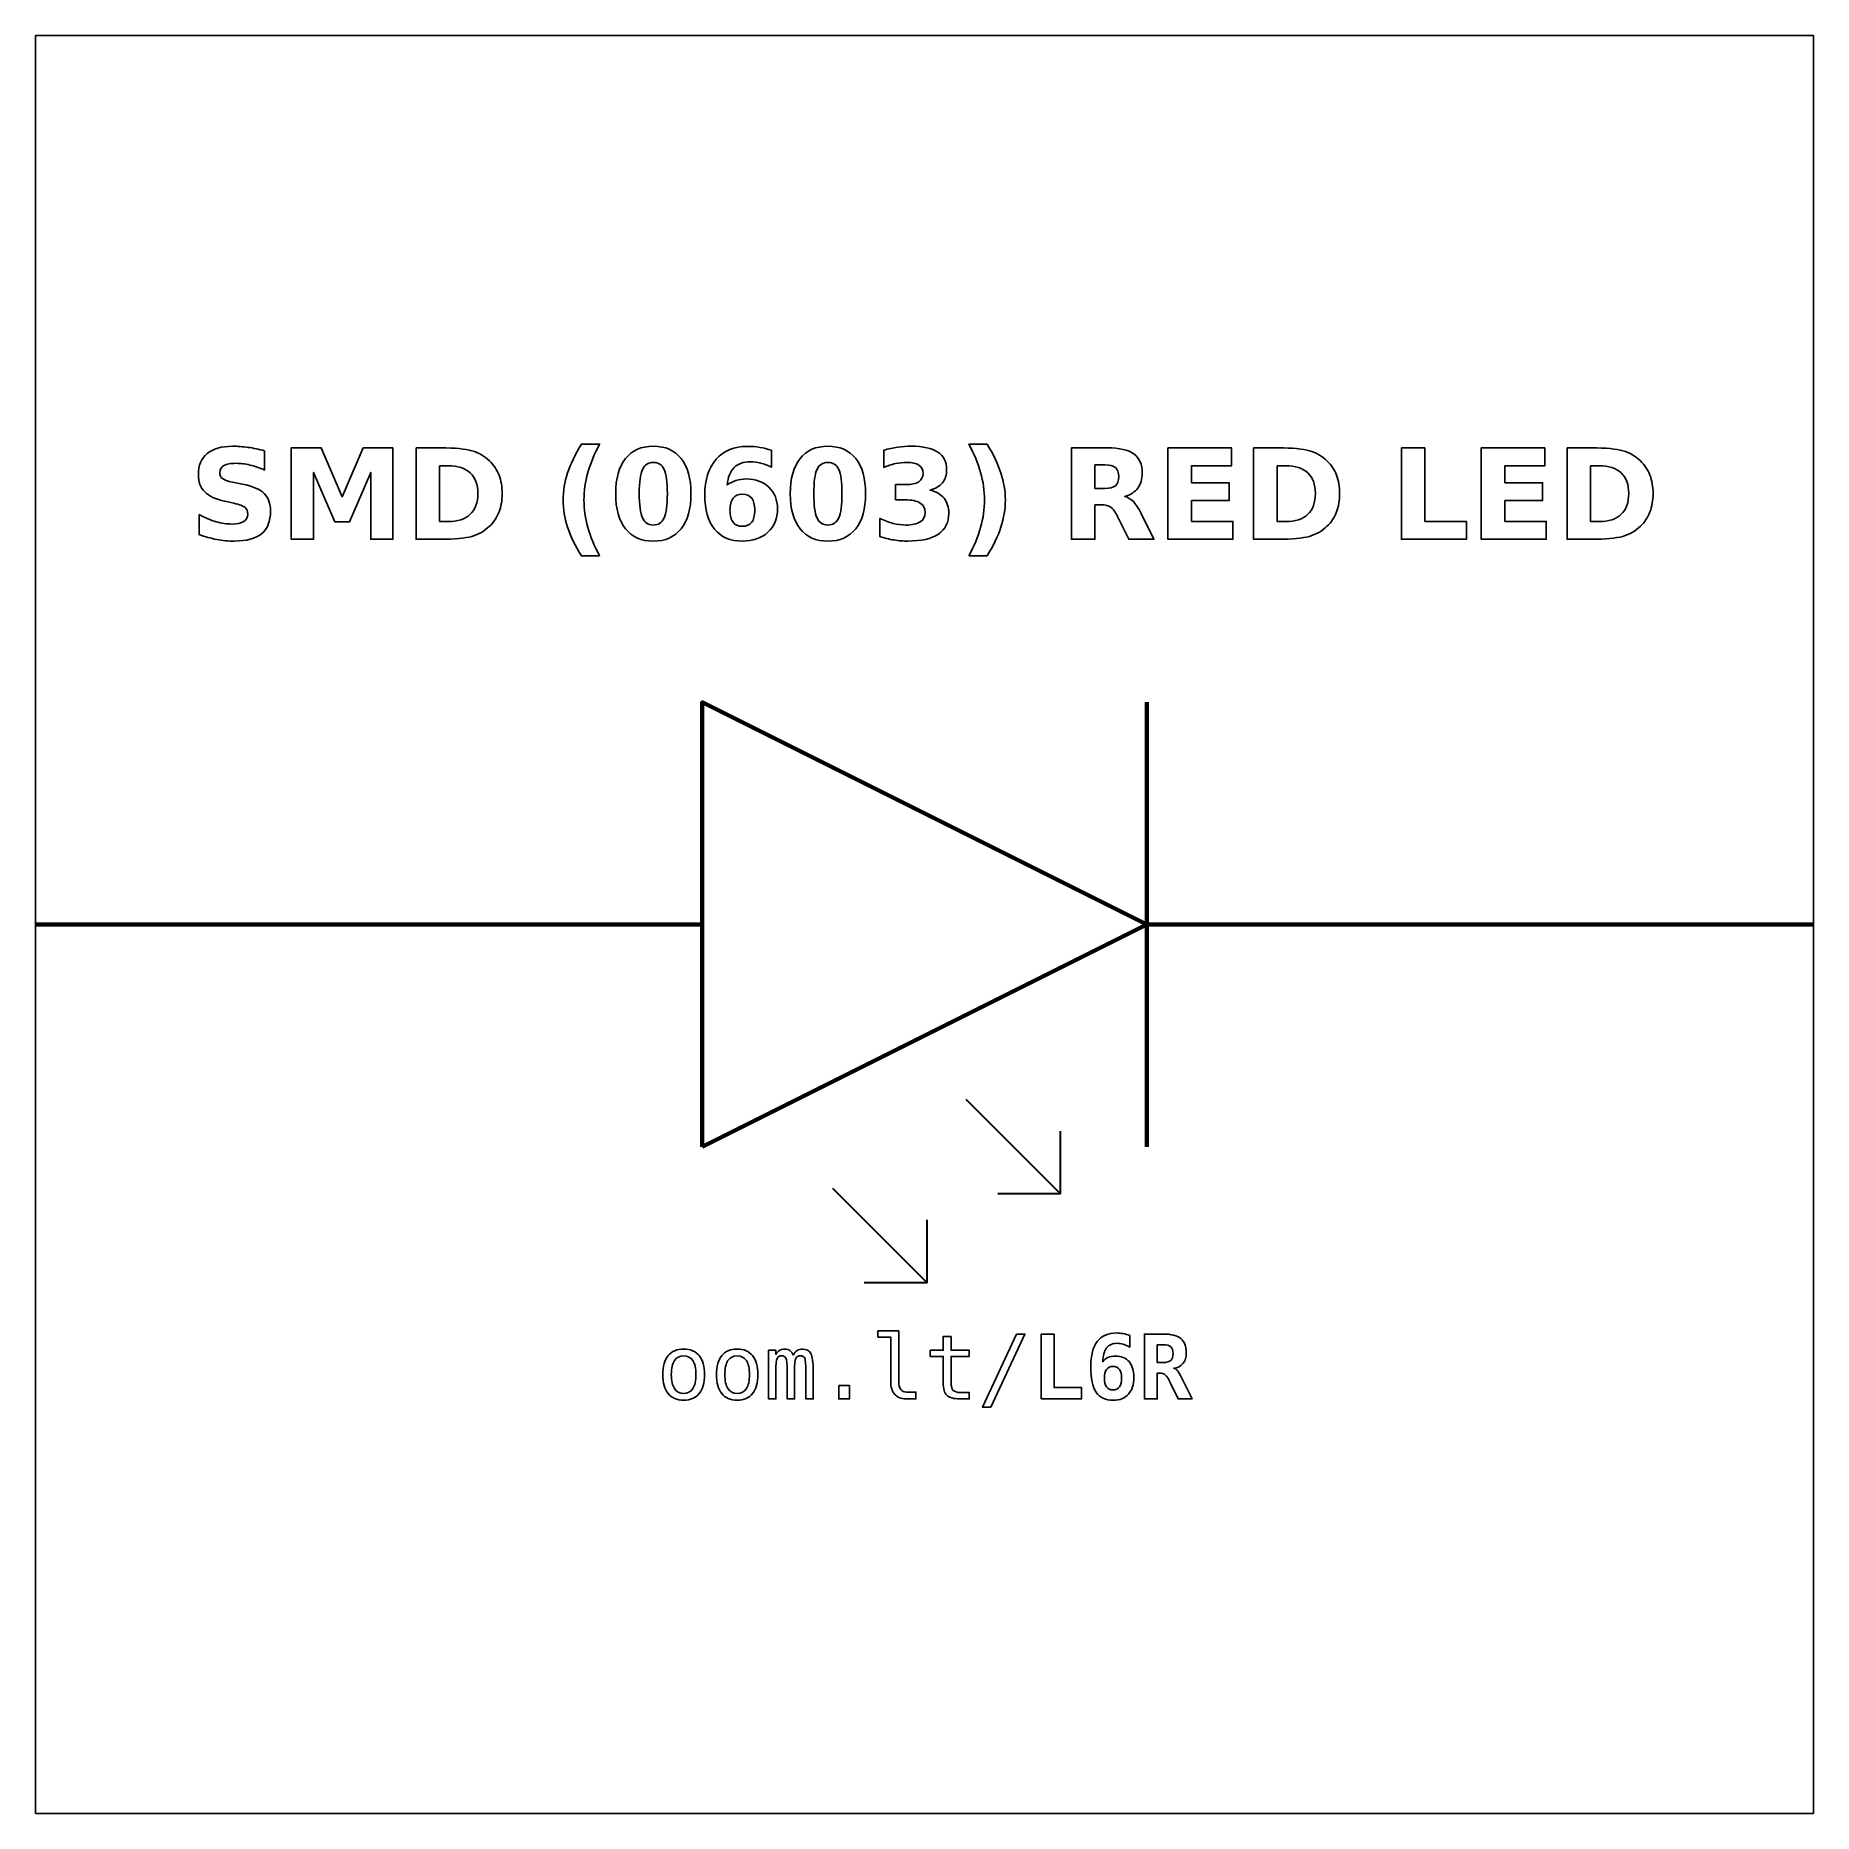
# Model space of a CAD drawing. Header units: centimetres. Extents: x -11.5 to -9.5, y -15.85 to -13.85.
import ezdxf

# ---------------------------------------------------------------- set-up
doc = ezdxf.new("R2010")
doc.units = ezdxf.units.CM
doc.header["$MEASUREMENT"] = 0
doc.layers.add('Layer 1', color=7, linetype='Continuous')

msp = doc.modelspace()

# ---------------------------------------------------------------- linework, layer by layer
at = {"layer": 'Layer 1', "color": 7}
msp.add_open_spline([(-11.5, -13.85), (-11.5, -13.85), (-9.5, -13.85), (-9.5, -13.85), (-9.5, -13.85), (-9.5, -13.85), (-9.5, -15.85), (-9.5, -15.85), (-9.5, -15.85), (-9.5, -15.85), (-11.5, -15.85), (-11.5, -15.85), (-11.5, -15.85), (-11.5, -15.85), (-11.5, -13.85), (-11.5, -13.85)], degree=3, knots=[0, 0, 0, 0, 0.25, 0.25, 0.25, 0.25, 0.5, 0.5, 0.5, 0.5, 0.75, 0.75, 0.75, 0.75, 1, 1, 1, 1], dxfattribs=at)
at = {"layer": 'Layer 1', "color": 250}
for points, knots in [([(-11.2424, -14.31709), (-11.2424, -14.31709), (-11.2424, -14.33884), (-11.2424, -14.33884), (-11.2424, -14.33884), (-11.24805, -14.33632), (-11.25357, -14.33442), (-11.25893, -14.33313), (-11.25893, -14.33313), (-11.26432, -14.33183), (-11.2694, -14.3312), (-11.27417, -14.3312), (-11.27417, -14.3312), (-11.2805, -14.3312), (-11.2852, -14.33207), (-11.28824, -14.33381), (-11.28824, -14.33381), (-11.29127, -14.33557), (-11.29278, -14.33828), (-11.29278, -14.34195), (-11.29278, -14.34195), (-11.29278, -14.3447), (-11.29177, -14.34686), (-11.28972, -14.34839), (-11.28972, -14.34839), (-11.28767, -14.34992), (-11.28396, -14.35126), (-11.27857, -14.35236), (-11.27857, -14.35236), (-11.27857, -14.35236), (-11.26728, -14.35462), (-11.26728, -14.35462), (-11.26728, -14.35462), (-11.25583, -14.35693), (-11.24772, -14.36041), (-11.2429, -14.36511), (-11.2429, -14.36511), (-11.23807, -14.36979), (-11.23565, -14.37645), (-11.23565, -14.38508), (-11.23565, -14.38508), (-11.23565, -14.39644), (-11.23901, -14.40488), (-11.24574, -14.41041), (-11.24574, -14.41041), (-11.25247, -14.41593), (-11.26274, -14.41871), (-11.27657, -14.41871), (-11.27657, -14.41871), (-11.28311, -14.41871), (-11.28965, -14.4181), (-11.29621, -14.41685), (-11.29621, -14.41685), (-11.30277, -14.4156), (-11.30936, -14.41377), (-11.31592, -14.41135), (-11.31592, -14.41135), (-11.31592, -14.41135), (-11.31592, -14.38896), (-11.31592, -14.38896), (-11.31592, -14.38896), (-11.30936, -14.39244), (-11.30301, -14.39507), (-11.29687, -14.39684), (-11.29687, -14.39684), (-11.29073, -14.3986), (-11.28483, -14.39949), (-11.27914, -14.39949), (-11.27914, -14.39949), (-11.27335, -14.39949), (-11.26891, -14.39853), (-11.26583, -14.3966), (-11.26583, -14.3966), (-11.26274, -14.39467), (-11.26122, -14.39192), (-11.26122, -14.38832), (-11.26122, -14.38832), (-11.26122, -14.38512), (-11.26225, -14.38263), (-11.26434, -14.38089), (-11.26434, -14.38089), (-11.26644, -14.37915), (-11.2706, -14.37758), (-11.27686, -14.37621), (-11.27686, -14.37621), (-11.27686, -14.37621), (-11.28713, -14.37393), (-11.28713, -14.37393), (-11.28713, -14.37393), (-11.29741, -14.37172), (-11.30494, -14.36822), (-11.30969, -14.36339), (-11.30969, -14.36339), (-11.31444, -14.35857), (-11.31681, -14.35206), (-11.31681, -14.3439), (-11.31681, -14.3439), (-11.31681, -14.33364), (-11.3135, -14.32576), (-11.30689, -14.32026), (-11.30689, -14.32026), (-11.30028, -14.31473), (-11.29078, -14.31198), (-11.27836, -14.31198), (-11.27836, -14.31198), (-11.27272, -14.31198), (-11.26691, -14.31241), (-11.26093, -14.31325), (-11.26093, -14.31325), (-11.25496, -14.3141), (-11.24878, -14.31537), (-11.2424, -14.31709)], [0, 0, 0, 0, 0.0357143, 0.0357143, 0.0357143, 0.0357143, 0.0714286, 0.0714286, 0.0714286, 0.0714286, 0.1071429, 0.1071429, 0.1071429, 0.1071429, 0.1428571, 0.1428571, 0.1428571, 0.1428571, 0.1785714, 0.1785714, 0.1785714, 0.1785714, 0.2142857, 0.2142857, 0.2142857, 0.2142857, 0.25, 0.25, 0.25, 0.25, 0.2857143, 0.2857143, 0.2857143, 0.2857143, 0.3214286, 0.3214286, 0.3214286, 0.3214286, 0.3571429, 0.3571429, 0.3571429, 0.3571429, 0.3928571, 0.3928571, 0.3928571, 0.3928571, 0.4285714, 0.4285714, 0.4285714, 0.4285714, 0.4642857, 0.4642857, 0.4642857, 0.4642857, 0.5, 0.5, 0.5, 0.5, 0.5357143, 0.5357143, 0.5357143, 0.5357143, 0.5714286, 0.5714286, 0.5714286, 0.5714286, 0.6071429, 0.6071429, 0.6071429, 0.6071429, 0.6428571, 0.6428571, 0.6428571, 0.6428571, 0.6785714, 0.6785714, 0.6785714, 0.6785714, 0.7142857, 0.7142857, 0.7142857, 0.7142857, 0.75, 0.75, 0.75, 0.75, 0.7857143, 0.7857143, 0.7857143, 0.7857143, 0.8214286, 0.8214286, 0.8214286, 0.8214286, 0.8571429, 0.8571429, 0.8571429, 0.8571429, 0.8928571, 0.8928571, 0.8928571, 0.8928571, 0.9285714, 0.9285714, 0.9285714, 0.9285714, 0.9642857, 0.9642857, 0.9642857, 0.9642857, 1, 1, 1, 1]), ([(-11.21237, -14.31384), (-11.21237, -14.31384), (-11.17862, -14.31384), (-11.17862, -14.31384), (-11.17862, -14.31384), (-11.17862, -14.31384), (-11.15517, -14.3689), (-11.15517, -14.3689), (-11.15517, -14.3689), (-11.15517, -14.3689), (-11.13161, -14.31384), (-11.13161, -14.31384), (-11.13161, -14.31384), (-11.13161, -14.31384), (-11.09793, -14.31384), (-11.09793, -14.31384), (-11.09793, -14.31384), (-11.09793, -14.31384), (-11.09793, -14.41671), (-11.09793, -14.41671), (-11.09793, -14.41671), (-11.09793, -14.41671), (-11.123, -14.41671), (-11.123, -14.41671), (-11.123, -14.41671), (-11.123, -14.41671), (-11.123, -14.34147), (-11.123, -14.34147), (-11.123, -14.34147), (-11.123, -14.34147), (-11.14671, -14.39693), (-11.14671, -14.39693), (-11.14671, -14.39693), (-11.14671, -14.39693), (-11.16352, -14.39693), (-11.16352, -14.39693), (-11.16352, -14.39693), (-11.16352, -14.39693), (-11.18723, -14.34147), (-11.18723, -14.34147), (-11.18723, -14.34147), (-11.18723, -14.34147), (-11.18723, -14.41671), (-11.18723, -14.41671), (-11.18723, -14.41671), (-11.18723, -14.41671), (-11.21237, -14.41671), (-11.21237, -14.41671), (-11.21237, -14.41671), (-11.21237, -14.41671), (-11.21237, -14.31384), (-11.21237, -14.31384)], [0, 0, 0, 0, 0.0769231, 0.0769231, 0.0769231, 0.0769231, 0.1538462, 0.1538462, 0.1538462, 0.1538462, 0.2307692, 0.2307692, 0.2307692, 0.2307692, 0.3076923, 0.3076923, 0.3076923, 0.3076923, 0.3846154, 0.3846154, 0.3846154, 0.3846154, 0.4615385, 0.4615385, 0.4615385, 0.4615385, 0.5384615, 0.5384615, 0.5384615, 0.5384615, 0.6153846, 0.6153846, 0.6153846, 0.6153846, 0.6923077, 0.6923077, 0.6923077, 0.6923077, 0.7692308, 0.7692308, 0.7692308, 0.7692308, 0.8461538, 0.8461538, 0.8461538, 0.8461538, 0.9230769, 0.9230769, 0.9230769, 0.9230769, 1, 1, 1, 1]), ([(-11.07194, -14.31384), (-11.07194, -14.31384), (-11.04395, -14.31384), (-11.04395, -14.31384), (-11.04395, -14.31384), (-11.02834, -14.31384), (-11.01672, -14.31495), (-11.00908, -14.31718), (-11.00908, -14.31718), (-11.00143, -14.31941), (-10.99487, -14.32318), (-10.98939, -14.32852), (-10.98939, -14.32852), (-10.98457, -14.33315), (-10.981, -14.33851), (-10.97864, -14.34458), (-10.97864, -14.34458), (-10.97632, -14.35062), (-10.97514, -14.35749), (-10.97514, -14.36518), (-10.97514, -14.36518), (-10.97514, -14.37294), (-10.97632, -14.37986), (-10.97864, -14.38595), (-10.97864, -14.38595), (-10.981, -14.39204), (-10.98457, -14.3974), (-10.98939, -14.40203), (-10.98939, -14.40203), (-10.99492, -14.40737), (-11.00153, -14.41114), (-11.00924, -14.41337), (-11.00924, -14.41337), (-11.01696, -14.4156), (-11.02853, -14.41671), (-11.04395, -14.41671), (-11.04395, -14.41671), (-11.04395, -14.41671), (-11.07194, -14.41671), (-11.07194, -14.41671), (-11.07194, -14.41671), (-11.07194, -14.41671), (-11.07194, -14.31384), (-11.07194, -14.31384)], [0, 0, 0, 0, 0.0909091, 0.0909091, 0.0909091, 0.0909091, 0.1818182, 0.1818182, 0.1818182, 0.1818182, 0.2727273, 0.2727273, 0.2727273, 0.2727273, 0.3636364, 0.3636364, 0.3636364, 0.3636364, 0.4545455, 0.4545455, 0.4545455, 0.4545455, 0.5454545, 0.5454545, 0.5454545, 0.5454545, 0.6363636, 0.6363636, 0.6363636, 0.6363636, 0.7272727, 0.7272727, 0.7272727, 0.7272727, 0.8181818, 0.8181818, 0.8181818, 0.8181818, 0.9090909, 0.9090909, 0.9090909, 0.9090909, 1, 1, 1, 1]), ([(-10.86545, -14.43531), (-10.86545, -14.43531), (-10.88591, -14.43531), (-10.88591, -14.43531), (-10.88591, -14.43531), (-10.89294, -14.42398), (-10.89814, -14.41318), (-10.90148, -14.40295), (-10.90148, -14.40295), (-10.90484, -14.39274), (-10.90651, -14.38261), (-10.90651, -14.37254), (-10.90651, -14.37254), (-10.90651, -14.36248), (-10.90482, -14.35229), (-10.90146, -14.34199), (-10.90146, -14.34199), (-10.89807, -14.33167), (-10.8929, -14.3209), (-10.88591, -14.30963), (-10.88591, -14.30963), (-10.88591, -14.30963), (-10.86545, -14.30963), (-10.86545, -14.30963), (-10.86545, -14.30963), (-10.87133, -14.32052), (-10.87573, -14.33117), (-10.87867, -14.34157), (-10.87867, -14.34157), (-10.88161, -14.35196), (-10.88309, -14.36224), (-10.88309, -14.3724), (-10.88309, -14.3724), (-10.88309, -14.38256), (-10.88163, -14.39284), (-10.87872, -14.40328), (-10.87872, -14.40328), (-10.8758, -14.4137), (-10.87138, -14.42438), (-10.86545, -14.43531)], [0, 0, 0, 0, 0.1, 0.1, 0.1, 0.1, 0.2, 0.2, 0.2, 0.2, 0.3, 0.3, 0.3, 0.3, 0.4, 0.4, 0.4, 0.4, 0.5, 0.5, 0.5, 0.5, 0.6, 0.6, 0.6, 0.6, 0.7, 0.7, 0.7, 0.7, 0.8, 0.8, 0.8, 0.8, 0.9, 0.9, 0.9, 0.9, 1, 1, 1, 1]), ([(-10.76272, -14.36537), (-10.76272, -14.38242), (-10.76639, -14.39557), (-10.77375, -14.40483), (-10.77375, -14.40483), (-10.78109, -14.41408), (-10.79153, -14.41871), (-10.80503, -14.41871), (-10.80503, -14.41871), (-10.81858, -14.41871), (-10.82904, -14.41408), (-10.83638, -14.40483), (-10.83638, -14.40483), (-10.84374, -14.39557), (-10.84741, -14.38242), (-10.84741, -14.36537), (-10.84741, -14.36537), (-10.84741, -14.3483), (-10.84374, -14.33512), (-10.83638, -14.32586), (-10.83638, -14.32586), (-10.82904, -14.31662), (-10.81858, -14.31198), (-10.80503, -14.31198), (-10.80503, -14.31198), (-10.79153, -14.31198), (-10.78109, -14.31662), (-10.77375, -14.32586), (-10.77375, -14.32586), (-10.76639, -14.33512), (-10.76272, -14.3483), (-10.76272, -14.36537)], [0, 0, 0, 0, 0.125, 0.125, 0.125, 0.125, 0.25, 0.25, 0.25, 0.25, 0.375, 0.375, 0.375, 0.375, 0.5, 0.5, 0.5, 0.5, 0.625, 0.625, 0.625, 0.625, 0.75, 0.75, 0.75, 0.75, 0.875, 0.875, 0.875, 0.875, 1, 1, 1, 1]), ([(-10.67213, -14.31652), (-10.67213, -14.31652), (-10.67213, -14.33555), (-10.67213, -14.33555), (-10.67213, -14.33555), (-10.6765, -14.33348), (-10.68059, -14.33195), (-10.68445, -14.33096), (-10.68445, -14.33096), (-10.68831, -14.32997), (-10.69209, -14.32948), (-10.69576, -14.32948), (-10.69576, -14.32948), (-10.70367, -14.32948), (-10.7098, -14.33167), (-10.71422, -14.33607), (-10.71422, -14.33607), (-10.71862, -14.34044), (-10.72121, -14.34695), (-10.72194, -14.35559), (-10.72194, -14.35559), (-10.71891, -14.35335), (-10.71561, -14.35166), (-10.71208, -14.35053), (-10.71208, -14.35053), (-10.70856, -14.3494), (-10.7047, -14.34884), (-10.70051, -14.34884), (-10.70051, -14.34884), (-10.69, -14.34884), (-10.68151, -14.35192), (-10.67507, -14.35808), (-10.67507, -14.35808), (-10.6686, -14.36422), (-10.66538, -14.37228), (-10.66538, -14.38226), (-10.66538, -14.38226), (-10.66538, -14.39329), (-10.66898, -14.40211), (-10.6762, -14.40876), (-10.6762, -14.40876), (-10.68339, -14.41539), (-10.69308, -14.41871), (-10.70519, -14.41871), (-10.70519, -14.41871), (-10.71855, -14.41871), (-10.7289, -14.41419), (-10.73624, -14.40516), (-10.73624, -14.40516), (-10.74355, -14.39615), (-10.74722, -14.38334), (-10.74722, -14.36676), (-10.74722, -14.36676), (-10.74722, -14.34978), (-10.74294, -14.33642), (-10.73438, -14.32671), (-10.73438, -14.32671), (-10.7258, -14.31699), (-10.71406, -14.31212), (-10.69913, -14.31212), (-10.69913, -14.31212), (-10.6944, -14.31212), (-10.68981, -14.3125), (-10.68534, -14.31323), (-10.68534, -14.31323), (-10.6809, -14.31396), (-10.6765, -14.31506), (-10.67213, -14.31652)], [0, 0, 0, 0, 0.0588235, 0.0588235, 0.0588235, 0.0588235, 0.1176471, 0.1176471, 0.1176471, 0.1176471, 0.1764706, 0.1764706, 0.1764706, 0.1764706, 0.2352941, 0.2352941, 0.2352941, 0.2352941, 0.2941176, 0.2941176, 0.2941176, 0.2941176, 0.3529412, 0.3529412, 0.3529412, 0.3529412, 0.4117647, 0.4117647, 0.4117647, 0.4117647, 0.4705882, 0.4705882, 0.4705882, 0.4705882, 0.5294118, 0.5294118, 0.5294118, 0.5294118, 0.5882353, 0.5882353, 0.5882353, 0.5882353, 0.6470588, 0.6470588, 0.6470588, 0.6470588, 0.7058824, 0.7058824, 0.7058824, 0.7058824, 0.7647059, 0.7647059, 0.7647059, 0.7647059, 0.8235294, 0.8235294, 0.8235294, 0.8235294, 0.8823529, 0.8823529, 0.8823529, 0.8823529, 0.9411765, 0.9411765, 0.9411765, 0.9411765, 1, 1, 1, 1]), ([(-10.56634, -14.36537), (-10.56634, -14.38242), (-10.57001, -14.39557), (-10.57737, -14.40483), (-10.57737, -14.40483), (-10.58471, -14.41408), (-10.59515, -14.41871), (-10.60865, -14.41871), (-10.60865, -14.41871), (-10.6222, -14.41871), (-10.63266, -14.41408), (-10.64, -14.40483), (-10.64, -14.40483), (-10.64736, -14.39557), (-10.65103, -14.38242), (-10.65103, -14.36537), (-10.65103, -14.36537), (-10.65103, -14.3483), (-10.64736, -14.33512), (-10.64, -14.32586), (-10.64, -14.32586), (-10.63266, -14.31662), (-10.6222, -14.31198), (-10.60865, -14.31198), (-10.60865, -14.31198), (-10.59515, -14.31198), (-10.58471, -14.31662), (-10.57737, -14.32586), (-10.57737, -14.32586), (-10.57001, -14.33512), (-10.56634, -14.3483), (-10.56634, -14.36537)], [0, 0, 0, 0, 0.125, 0.125, 0.125, 0.125, 0.25, 0.25, 0.25, 0.25, 0.375, 0.375, 0.375, 0.375, 0.5, 0.5, 0.5, 0.5, 0.625, 0.625, 0.625, 0.625, 0.75, 0.75, 0.75, 0.75, 0.875, 0.875, 0.875, 0.875, 1, 1, 1, 1]), ([(-10.49386, -14.36123), (-10.48694, -14.36302), (-10.48165, -14.36615), (-10.47805, -14.37057), (-10.47805, -14.37057), (-10.47445, -14.37501), (-10.47264, -14.38063), (-10.47264, -14.38748), (-10.47264, -14.38748), (-10.47264, -14.39768), (-10.47655, -14.40544), (-10.48435, -14.41076), (-10.48435, -14.41076), (-10.49216, -14.41605), (-10.50355, -14.41871), (-10.51853, -14.41871), (-10.51853, -14.41871), (-10.52382, -14.41871), (-10.52911, -14.41829), (-10.53443, -14.41744), (-10.53443, -14.41744), (-10.53972, -14.41659), (-10.54496, -14.4153), (-10.55016, -14.41361), (-10.55016, -14.41361), (-10.55016, -14.41361), (-10.55016, -14.39314), (-10.55016, -14.39314), (-10.55016, -14.39314), (-10.5452, -14.39561), (-10.54028, -14.3975), (-10.53539, -14.39877), (-10.53539, -14.39877), (-10.5305, -14.40001), (-10.52568, -14.40065), (-10.52095, -14.40065), (-10.52095, -14.40065), (-10.51392, -14.40065), (-10.50853, -14.39942), (-10.50479, -14.397), (-10.50479, -14.397), (-10.50105, -14.39456), (-10.49917, -14.39108), (-10.49917, -14.38651), (-10.49917, -14.38651), (-10.49917, -14.38183), (-10.5011, -14.37828), (-10.50493, -14.37588), (-10.50493, -14.37588), (-10.50877, -14.37346), (-10.51443, -14.37226), (-10.52191, -14.37226), (-10.52191, -14.37226), (-10.52191, -14.37226), (-10.53252, -14.37226), (-10.53252, -14.37226), (-10.53252, -14.37226), (-10.53252, -14.37226), (-10.53252, -14.35516), (-10.53252, -14.35516), (-10.53252, -14.35516), (-10.53252, -14.35516), (-10.52137, -14.35516), (-10.52137, -14.35516), (-10.52137, -14.35516), (-10.51469, -14.35516), (-10.50975, -14.35413), (-10.50649, -14.35203), (-10.50649, -14.35203), (-10.50322, -14.34994), (-10.50159, -14.34677), (-10.50159, -14.34251), (-10.50159, -14.34251), (-10.50159, -14.33856), (-10.50317, -14.3355), (-10.50634, -14.33336), (-10.50634, -14.33336), (-10.50952, -14.3312), (-10.51399, -14.33012), (-10.51977, -14.33012), (-10.51977, -14.33012), (-10.52405, -14.33012), (-10.52836, -14.33059), (-10.53273, -14.33155), (-10.53273, -14.33155), (-10.53708, -14.33251), (-10.54141, -14.33395), (-10.54574, -14.33583), (-10.54574, -14.33583), (-10.54574, -14.33583), (-10.54574, -14.3164), (-10.54574, -14.3164), (-10.54574, -14.3164), (-10.54049, -14.31492), (-10.53532, -14.31382), (-10.53017, -14.31309), (-10.53017, -14.31309), (-10.52502, -14.31236), (-10.51999, -14.31198), (-10.51502, -14.31198), (-10.51502, -14.31198), (-10.50166, -14.31198), (-10.49165, -14.31417), (-10.48501, -14.31857), (-10.48501, -14.31857), (-10.47838, -14.32294), (-10.47507, -14.32955), (-10.47507, -14.33837), (-10.47507, -14.33837), (-10.47507, -14.34437), (-10.47664, -14.34931), (-10.47982, -14.35314), (-10.47982, -14.35314), (-10.48299, -14.35697), (-10.48767, -14.35968), (-10.49386, -14.36123)], [0, 0, 0, 0, 0.0344828, 0.0344828, 0.0344828, 0.0344828, 0.0689655, 0.0689655, 0.0689655, 0.0689655, 0.1034483, 0.1034483, 0.1034483, 0.1034483, 0.137931, 0.137931, 0.137931, 0.137931, 0.1724138, 0.1724138, 0.1724138, 0.1724138, 0.2068966, 0.2068966, 0.2068966, 0.2068966, 0.2413793, 0.2413793, 0.2413793, 0.2413793, 0.2758621, 0.2758621, 0.2758621, 0.2758621, 0.3103448, 0.3103448, 0.3103448, 0.3103448, 0.3448276, 0.3448276, 0.3448276, 0.3448276, 0.3793103, 0.3793103, 0.3793103, 0.3793103, 0.4137931, 0.4137931, 0.4137931, 0.4137931, 0.4482759, 0.4482759, 0.4482759, 0.4482759, 0.4827586, 0.4827586, 0.4827586, 0.4827586, 0.5172414, 0.5172414, 0.5172414, 0.5172414, 0.5517241, 0.5517241, 0.5517241, 0.5517241, 0.5862069, 0.5862069, 0.5862069, 0.5862069, 0.6206897, 0.6206897, 0.6206897, 0.6206897, 0.6551724, 0.6551724, 0.6551724, 0.6551724, 0.6896552, 0.6896552, 0.6896552, 0.6896552, 0.7241379, 0.7241379, 0.7241379, 0.7241379, 0.7586207, 0.7586207, 0.7586207, 0.7586207, 0.7931034, 0.7931034, 0.7931034, 0.7931034, 0.8275862, 0.8275862, 0.8275862, 0.8275862, 0.862069, 0.862069, 0.862069, 0.862069, 0.8965517, 0.8965517, 0.8965517, 0.8965517, 0.9310345, 0.9310345, 0.9310345, 0.9310345, 0.9655172, 0.9655172, 0.9655172, 0.9655172, 1, 1, 1, 1]), ([(-10.45011, -14.43531), (-10.44423, -14.42438), (-10.43981, -14.4137), (-10.43687, -14.40328), (-10.43687, -14.40328), (-10.43393, -14.39284), (-10.43247, -14.38256), (-10.43247, -14.3724), (-10.43247, -14.3724), (-10.43247, -14.36224), (-10.43393, -14.35196), (-10.43687, -14.34157), (-10.43687, -14.34157), (-10.43981, -14.33117), (-10.44423, -14.32052), (-10.45011, -14.30963), (-10.45011, -14.30963), (-10.45011, -14.30963), (-10.42965, -14.30963), (-10.42965, -14.30963), (-10.42965, -14.30963), (-10.42267, -14.3209), (-10.41749, -14.33167), (-10.4141, -14.34199), (-10.4141, -14.34199), (-10.41074, -14.35229), (-10.40905, -14.36248), (-10.40905, -14.37254), (-10.40905, -14.37254), (-10.40905, -14.38261), (-10.41072, -14.39274), (-10.41408, -14.40295), (-10.41408, -14.40295), (-10.41742, -14.41318), (-10.42262, -14.42398), (-10.42965, -14.43531), (-10.42965, -14.43531), (-10.42965, -14.43531), (-10.45011, -14.43531), (-10.45011, -14.43531)], [0, 0, 0, 0, 0.1, 0.1, 0.1, 0.1, 0.2, 0.2, 0.2, 0.2, 0.3, 0.3, 0.3, 0.3, 0.4, 0.4, 0.4, 0.4, 0.5, 0.5, 0.5, 0.5, 0.6, 0.6, 0.6, 0.6, 0.7, 0.7, 0.7, 0.7, 0.8, 0.8, 0.8, 0.8, 0.9, 0.9, 0.9, 0.9, 1, 1, 1, 1]), ([(-10.30829, -14.37779), (-10.30829, -14.37779), (-10.30829, -14.41671), (-10.30829, -14.41671), (-10.30829, -14.41671), (-10.30829, -14.41671), (-10.33482, -14.41671), (-10.33482, -14.41671), (-10.33482, -14.41671), (-10.33482, -14.41671), (-10.33482, -14.31384), (-10.33482, -14.31384), (-10.33482, -14.31384), (-10.33482, -14.31384), (-10.2943, -14.31384), (-10.2943, -14.31384), (-10.2943, -14.31384), (-10.28075, -14.31384), (-10.2708, -14.31612), (-10.2645, -14.32066), (-10.2645, -14.32066), (-10.25818, -14.3252), (-10.25502, -14.3324), (-10.25502, -14.34223), (-10.25502, -14.34223), (-10.25502, -14.34902), (-10.25667, -14.35462), (-10.25994, -14.35897), (-10.25994, -14.35897), (-10.26323, -14.36335), (-10.26819, -14.36657), (-10.2748, -14.36862), (-10.2748, -14.36862), (-10.27118, -14.36946), (-10.26791, -14.37132), (-10.26504, -14.37424), (-10.26504, -14.37424), (-10.26217, -14.37715), (-10.25928, -14.38157), (-10.25634, -14.3875), (-10.25634, -14.3875), (-10.25634, -14.3875), (-10.24192, -14.41671), (-10.24192, -14.41671), (-10.24192, -14.41671), (-10.24192, -14.41671), (-10.27019, -14.41671), (-10.27019, -14.41671), (-10.27019, -14.41671), (-10.27019, -14.41671), (-10.28273, -14.39115), (-10.28273, -14.39115), (-10.28273, -14.39115), (-10.28524, -14.38602), (-10.28781, -14.38249), (-10.29042, -14.38061), (-10.29042, -14.38061), (-10.29301, -14.37873), (-10.29646, -14.37779), (-10.30079, -14.37779), (-10.30079, -14.37779), (-10.30079, -14.37779), (-10.30829, -14.37779), (-10.30829, -14.37779)], [0, 0, 0, 0, 0.0625, 0.0625, 0.0625, 0.0625, 0.125, 0.125, 0.125, 0.125, 0.1875, 0.1875, 0.1875, 0.1875, 0.25, 0.25, 0.25, 0.25, 0.3125, 0.3125, 0.3125, 0.3125, 0.375, 0.375, 0.375, 0.375, 0.4375, 0.4375, 0.4375, 0.4375, 0.5, 0.5, 0.5, 0.5, 0.5625, 0.5625, 0.5625, 0.5625, 0.625, 0.625, 0.625, 0.625, 0.6875, 0.6875, 0.6875, 0.6875, 0.75, 0.75, 0.75, 0.75, 0.8125, 0.8125, 0.8125, 0.8125, 0.875, 0.875, 0.875, 0.875, 0.9375, 0.9375, 0.9375, 0.9375, 1, 1, 1, 1]), ([(-10.22617, -14.31384), (-10.22617, -14.31384), (-10.15458, -14.31384), (-10.15458, -14.31384), (-10.15458, -14.31384), (-10.15458, -14.31384), (-10.15458, -14.3339), (-10.15458, -14.3339), (-10.15458, -14.3339), (-10.15458, -14.3339), (-10.19964, -14.3339), (-10.19964, -14.3339), (-10.19964, -14.3339), (-10.19964, -14.3339), (-10.19964, -14.35305), (-10.19964, -14.35305), (-10.19964, -14.35305), (-10.19964, -14.35305), (-10.15729, -14.35305), (-10.15729, -14.35305), (-10.15729, -14.35305), (-10.15729, -14.35305), (-10.15729, -14.37311), (-10.15729, -14.37311), (-10.15729, -14.37311), (-10.15729, -14.37311), (-10.19964, -14.37311), (-10.19964, -14.37311), (-10.19964, -14.37311), (-10.19964, -14.37311), (-10.19964, -14.39665), (-10.19964, -14.39665), (-10.19964, -14.39665), (-10.19964, -14.39665), (-10.15308, -14.39665), (-10.15308, -14.39665), (-10.15308, -14.39665), (-10.15308, -14.39665), (-10.15308, -14.41671), (-10.15308, -14.41671), (-10.15308, -14.41671), (-10.15308, -14.41671), (-10.22617, -14.41671), (-10.22617, -14.41671), (-10.22617, -14.41671), (-10.22617, -14.41671), (-10.22617, -14.31384), (-10.22617, -14.31384)], [0, 0, 0, 0, 0.0833333, 0.0833333, 0.0833333, 0.0833333, 0.1666667, 0.1666667, 0.1666667, 0.1666667, 0.25, 0.25, 0.25, 0.25, 0.3333333, 0.3333333, 0.3333333, 0.3333333, 0.4166667, 0.4166667, 0.4166667, 0.4166667, 0.5, 0.5, 0.5, 0.5, 0.5833333, 0.5833333, 0.5833333, 0.5833333, 0.6666667, 0.6666667, 0.6666667, 0.6666667, 0.75, 0.75, 0.75, 0.75, 0.8333333, 0.8333333, 0.8333333, 0.8333333, 0.9166667, 0.9166667, 0.9166667, 0.9166667, 1, 1, 1, 1]), ([(-10.12977, -14.31384), (-10.12977, -14.31384), (-10.10178, -14.31384), (-10.10178, -14.31384), (-10.10178, -14.31384), (-10.08617, -14.31384), (-10.07455, -14.31495), (-10.06691, -14.31718), (-10.06691, -14.31718), (-10.05926, -14.31941), (-10.0527, -14.32318), (-10.04722, -14.32852), (-10.04722, -14.32852), (-10.0424, -14.33315), (-10.03883, -14.33851), (-10.03647, -14.34458), (-10.03647, -14.34458), (-10.03415, -14.35062), (-10.03297, -14.35749), (-10.03297, -14.36518), (-10.03297, -14.36518), (-10.03297, -14.37294), (-10.03415, -14.37986), (-10.03647, -14.38595), (-10.03647, -14.38595), (-10.03883, -14.39204), (-10.0424, -14.3974), (-10.04722, -14.40203), (-10.04722, -14.40203), (-10.05275, -14.40737), (-10.05936, -14.41114), (-10.06707, -14.41337), (-10.06707, -14.41337), (-10.07479, -14.4156), (-10.08636, -14.41671), (-10.10178, -14.41671), (-10.10178, -14.41671), (-10.10178, -14.41671), (-10.12977, -14.41671), (-10.12977, -14.41671), (-10.12977, -14.41671), (-10.12977, -14.41671), (-10.12977, -14.31384), (-10.12977, -14.31384)], [0, 0, 0, 0, 0.0909091, 0.0909091, 0.0909091, 0.0909091, 0.1818182, 0.1818182, 0.1818182, 0.1818182, 0.2727273, 0.2727273, 0.2727273, 0.2727273, 0.3636364, 0.3636364, 0.3636364, 0.3636364, 0.4545455, 0.4545455, 0.4545455, 0.4545455, 0.5454545, 0.5454545, 0.5454545, 0.5454545, 0.6363636, 0.6363636, 0.6363636, 0.6363636, 0.7272727, 0.7272727, 0.7272727, 0.7272727, 0.8181818, 0.8181818, 0.8181818, 0.8181818, 0.9090909, 0.9090909, 0.9090909, 0.9090909, 1, 1, 1, 1]), ([(-9.96352, -14.31384), (-9.96352, -14.31384), (-9.93699, -14.31384), (-9.93699, -14.31384), (-9.93699, -14.31384), (-9.93699, -14.31384), (-9.93699, -14.39665), (-9.93699, -14.39665), (-9.93699, -14.39665), (-9.93699, -14.39665), (-9.89043, -14.39665), (-9.89043, -14.39665), (-9.89043, -14.39665), (-9.89043, -14.39665), (-9.89043, -14.41671), (-9.89043, -14.41671), (-9.89043, -14.41671), (-9.89043, -14.41671), (-9.96352, -14.41671), (-9.96352, -14.41671), (-9.96352, -14.41671), (-9.96352, -14.41671), (-9.96352, -14.31384), (-9.96352, -14.31384)], [0, 0, 0, 0, 0.1666667, 0.1666667, 0.1666667, 0.1666667, 0.3333333, 0.3333333, 0.3333333, 0.3333333, 0.5, 0.5, 0.5, 0.5, 0.6666667, 0.6666667, 0.6666667, 0.6666667, 0.8333333, 0.8333333, 0.8333333, 0.8333333, 1, 1, 1, 1]), ([(-9.87361, -14.31384), (-9.87361, -14.31384), (-9.80202, -14.31384), (-9.80202, -14.31384), (-9.80202, -14.31384), (-9.80202, -14.31384), (-9.80202, -14.3339), (-9.80202, -14.3339), (-9.80202, -14.3339), (-9.80202, -14.3339), (-9.84708, -14.3339), (-9.84708, -14.3339), (-9.84708, -14.3339), (-9.84708, -14.3339), (-9.84708, -14.35305), (-9.84708, -14.35305), (-9.84708, -14.35305), (-9.84708, -14.35305), (-9.80473, -14.35305), (-9.80473, -14.35305), (-9.80473, -14.35305), (-9.80473, -14.35305), (-9.80473, -14.37311), (-9.80473, -14.37311), (-9.80473, -14.37311), (-9.80473, -14.37311), (-9.84708, -14.37311), (-9.84708, -14.37311), (-9.84708, -14.37311), (-9.84708, -14.37311), (-9.84708, -14.39665), (-9.84708, -14.39665), (-9.84708, -14.39665), (-9.84708, -14.39665), (-9.80052, -14.39665), (-9.80052, -14.39665), (-9.80052, -14.39665), (-9.80052, -14.39665), (-9.80052, -14.41671), (-9.80052, -14.41671), (-9.80052, -14.41671), (-9.80052, -14.41671), (-9.87361, -14.41671), (-9.87361, -14.41671), (-9.87361, -14.41671), (-9.87361, -14.41671), (-9.87361, -14.31384), (-9.87361, -14.31384)], [0, 0, 0, 0, 0.0833333, 0.0833333, 0.0833333, 0.0833333, 0.1666667, 0.1666667, 0.1666667, 0.1666667, 0.25, 0.25, 0.25, 0.25, 0.3333333, 0.3333333, 0.3333333, 0.3333333, 0.4166667, 0.4166667, 0.4166667, 0.4166667, 0.5, 0.5, 0.5, 0.5, 0.5833333, 0.5833333, 0.5833333, 0.5833333, 0.6666667, 0.6666667, 0.6666667, 0.6666667, 0.75, 0.75, 0.75, 0.75, 0.8333333, 0.8333333, 0.8333333, 0.8333333, 0.9166667, 0.9166667, 0.9166667, 0.9166667, 1, 1, 1, 1]), ([(-9.77721, -14.31384), (-9.77721, -14.31384), (-9.74922, -14.31384), (-9.74922, -14.31384), (-9.74922, -14.31384), (-9.73361, -14.31384), (-9.72199, -14.31495), (-9.71435, -14.31718), (-9.71435, -14.31718), (-9.7067, -14.31941), (-9.70014, -14.32318), (-9.69466, -14.32852), (-9.69466, -14.32852), (-9.68984, -14.33315), (-9.68627, -14.33851), (-9.68391, -14.34458), (-9.68391, -14.34458), (-9.68159, -14.35062), (-9.68041, -14.35749), (-9.68041, -14.36518), (-9.68041, -14.36518), (-9.68041, -14.37294), (-9.68159, -14.37986), (-9.68391, -14.38595), (-9.68391, -14.38595), (-9.68627, -14.39204), (-9.68984, -14.3974), (-9.69466, -14.40203), (-9.69466, -14.40203), (-9.70019, -14.40737), (-9.7068, -14.41114), (-9.71451, -14.41337), (-9.71451, -14.41337), (-9.72223, -14.4156), (-9.7338, -14.41671), (-9.74922, -14.41671), (-9.74922, -14.41671), (-9.74922, -14.41671), (-9.77721, -14.41671), (-9.77721, -14.41671), (-9.77721, -14.41671), (-9.77721, -14.41671), (-9.77721, -14.31384), (-9.77721, -14.31384)], [0, 0, 0, 0, 0.0909091, 0.0909091, 0.0909091, 0.0909091, 0.1818182, 0.1818182, 0.1818182, 0.1818182, 0.2727273, 0.2727273, 0.2727273, 0.2727273, 0.3636364, 0.3636364, 0.3636364, 0.3636364, 0.4545455, 0.4545455, 0.4545455, 0.4545455, 0.5454545, 0.5454545, 0.5454545, 0.5454545, 0.6363636, 0.6363636, 0.6363636, 0.6363636, 0.7272727, 0.7272727, 0.7272727, 0.7272727, 0.8181818, 0.8181818, 0.8181818, 0.8181818, 0.9090909, 0.9090909, 0.9090909, 0.9090909, 1, 1, 1, 1]), ([(-11.04541, -14.3339), (-11.04541, -14.3339), (-11.04541, -14.39665), (-11.04541, -14.39665), (-11.04541, -14.39665), (-11.04541, -14.39665), (-11.03591, -14.39665), (-11.03591, -14.39665), (-11.03591, -14.39665), (-11.02507, -14.39665), (-11.01679, -14.39397), (-11.01108, -14.38858), (-11.01108, -14.38858), (-11.00536, -14.38322), (-11.00249, -14.37541), (-11.00249, -14.36518), (-11.00249, -14.36518), (-11.00249, -14.35497), (-11.00534, -14.34721), (-11.01103, -14.3419), (-11.01103, -14.3419), (-11.01672, -14.33656), (-11.02502, -14.3339), (-11.03591, -14.3339), (-11.03591, -14.3339), (-11.03591, -14.3339), (-11.04541, -14.3339), (-11.04541, -14.3339)], [0, 0, 0, 0, 0.1428571, 0.1428571, 0.1428571, 0.1428571, 0.2857143, 0.2857143, 0.2857143, 0.2857143, 0.4285714, 0.4285714, 0.4285714, 0.4285714, 0.5714286, 0.5714286, 0.5714286, 0.5714286, 0.7142857, 0.7142857, 0.7142857, 0.7142857, 0.8571429, 0.8571429, 0.8571429, 0.8571429, 1, 1, 1, 1]), ([(-10.78925, -14.36518), (-10.78925, -14.35232), (-10.79045, -14.34326), (-10.79287, -14.33799), (-10.79287, -14.33799), (-10.79527, -14.33275), (-10.79934, -14.33012), (-10.80503, -14.33012), (-10.80503, -14.33012), (-10.81072, -14.33012), (-10.81479, -14.33275), (-10.81724, -14.33799), (-10.81724, -14.33799), (-10.81966, -14.34326), (-10.82088, -14.35232), (-10.82088, -14.36518), (-10.82088, -14.36518), (-10.82088, -14.37816), (-10.81966, -14.38734), (-10.81724, -14.39265), (-10.81724, -14.39265), (-10.81479, -14.39799), (-10.81072, -14.40065), (-10.80503, -14.40065), (-10.80503, -14.40065), (-10.79939, -14.40065), (-10.79534, -14.39799), (-10.79289, -14.39265), (-10.79289, -14.39265), (-10.79047, -14.38734), (-10.78925, -14.37816), (-10.78925, -14.36518)], [0, 0, 0, 0, 0.125, 0.125, 0.125, 0.125, 0.25, 0.25, 0.25, 0.25, 0.375, 0.375, 0.375, 0.375, 0.5, 0.5, 0.5, 0.5, 0.625, 0.625, 0.625, 0.625, 0.75, 0.75, 0.75, 0.75, 0.875, 0.875, 0.875, 0.875, 1, 1, 1, 1]), ([(-10.59287, -14.36518), (-10.59287, -14.35232), (-10.59407, -14.34326), (-10.59649, -14.33799), (-10.59649, -14.33799), (-10.59889, -14.33275), (-10.60296, -14.33012), (-10.60865, -14.33012), (-10.60865, -14.33012), (-10.61434, -14.33012), (-10.61841, -14.33275), (-10.62086, -14.33799), (-10.62086, -14.33799), (-10.62328, -14.34326), (-10.6245, -14.35232), (-10.6245, -14.36518), (-10.6245, -14.36518), (-10.6245, -14.37816), (-10.62328, -14.38734), (-10.62086, -14.39265), (-10.62086, -14.39265), (-10.61841, -14.39799), (-10.61434, -14.40065), (-10.60865, -14.40065), (-10.60865, -14.40065), (-10.60301, -14.40065), (-10.59896, -14.39799), (-10.59651, -14.39265), (-10.59651, -14.39265), (-10.59409, -14.38734), (-10.59287, -14.37816), (-10.59287, -14.36518)], [0, 0, 0, 0, 0.125, 0.125, 0.125, 0.125, 0.25, 0.25, 0.25, 0.25, 0.375, 0.375, 0.375, 0.375, 0.5, 0.5, 0.5, 0.5, 0.625, 0.625, 0.625, 0.625, 0.75, 0.75, 0.75, 0.75, 0.875, 0.875, 0.875, 0.875, 1, 1, 1, 1]), ([(-10.29712, -14.35947), (-10.29157, -14.35947), (-10.28757, -14.35843), (-10.28517, -14.35636), (-10.28517, -14.35636), (-10.28275, -14.35429), (-10.28155, -14.35088), (-10.28155, -14.34615), (-10.28155, -14.34615), (-10.28155, -14.34147), (-10.28275, -14.33811), (-10.28517, -14.33609), (-10.28517, -14.33609), (-10.28757, -14.33407), (-10.29157, -14.33306), (-10.29712, -14.33306), (-10.29712, -14.33306), (-10.29712, -14.33306), (-10.30829, -14.33306), (-10.30829, -14.33306), (-10.30829, -14.33306), (-10.30829, -14.33306), (-10.30829, -14.35947), (-10.30829, -14.35947), (-10.30829, -14.35947), (-10.30829, -14.35947), (-10.29712, -14.35947), (-10.29712, -14.35947)], [0, 0, 0, 0, 0.1428571, 0.1428571, 0.1428571, 0.1428571, 0.2857143, 0.2857143, 0.2857143, 0.2857143, 0.4285714, 0.4285714, 0.4285714, 0.4285714, 0.5714286, 0.5714286, 0.5714286, 0.5714286, 0.7142857, 0.7142857, 0.7142857, 0.7142857, 0.8571429, 0.8571429, 0.8571429, 0.8571429, 1, 1, 1, 1]), ([(-10.10324, -14.3339), (-10.10324, -14.3339), (-10.10324, -14.39665), (-10.10324, -14.39665), (-10.10324, -14.39665), (-10.10324, -14.39665), (-10.09374, -14.39665), (-10.09374, -14.39665), (-10.09374, -14.39665), (-10.0829, -14.39665), (-10.07462, -14.39397), (-10.06891, -14.38858), (-10.06891, -14.38858), (-10.06319, -14.38322), (-10.06032, -14.37541), (-10.06032, -14.36518), (-10.06032, -14.36518), (-10.06032, -14.35497), (-10.06317, -14.34721), (-10.06886, -14.3419), (-10.06886, -14.3419), (-10.07455, -14.33656), (-10.08285, -14.3339), (-10.09374, -14.3339), (-10.09374, -14.3339), (-10.09374, -14.3339), (-10.10324, -14.3339), (-10.10324, -14.3339)], [0, 0, 0, 0, 0.1428571, 0.1428571, 0.1428571, 0.1428571, 0.2857143, 0.2857143, 0.2857143, 0.2857143, 0.4285714, 0.4285714, 0.4285714, 0.4285714, 0.5714286, 0.5714286, 0.5714286, 0.5714286, 0.7142857, 0.7142857, 0.7142857, 0.7142857, 0.8571429, 0.8571429, 0.8571429, 0.8571429, 1, 1, 1, 1]), ([(-9.75068, -14.3339), (-9.75068, -14.3339), (-9.75068, -14.39665), (-9.75068, -14.39665), (-9.75068, -14.39665), (-9.75068, -14.39665), (-9.74118, -14.39665), (-9.74118, -14.39665), (-9.74118, -14.39665), (-9.73034, -14.39665), (-9.72206, -14.39397), (-9.71635, -14.38858), (-9.71635, -14.38858), (-9.71063, -14.38322), (-9.70776, -14.37541), (-9.70776, -14.36518), (-9.70776, -14.36518), (-9.70776, -14.35497), (-9.71061, -14.34721), (-9.7163, -14.3419), (-9.7163, -14.3419), (-9.72199, -14.33656), (-9.73029, -14.3339), (-9.74118, -14.3339), (-9.74118, -14.3339), (-9.74118, -14.3339), (-9.75068, -14.3339), (-9.75068, -14.3339)], [0, 0, 0, 0, 0.1428571, 0.1428571, 0.1428571, 0.1428571, 0.2857143, 0.2857143, 0.2857143, 0.2857143, 0.4285714, 0.4285714, 0.4285714, 0.4285714, 0.5714286, 0.5714286, 0.5714286, 0.5714286, 0.7142857, 0.7142857, 0.7142857, 0.7142857, 0.8571429, 0.8571429, 0.8571429, 0.8571429, 1, 1, 1, 1]), ([(-10.70491, -14.36593), (-10.70957, -14.36593), (-10.71305, -14.36744), (-10.71535, -14.37045), (-10.71535, -14.37045), (-10.71768, -14.37346), (-10.71883, -14.37798), (-10.71883, -14.38397), (-10.71883, -14.38397), (-10.71883, -14.38999), (-10.71768, -14.39451), (-10.71535, -14.39752), (-10.71535, -14.39752), (-10.71305, -14.40053), (-10.70957, -14.40203), (-10.70491, -14.40203), (-10.70491, -14.40203), (-10.70023, -14.40203), (-10.69673, -14.40053), (-10.69442, -14.39752), (-10.69442, -14.39752), (-10.69209, -14.39451), (-10.69094, -14.38999), (-10.69094, -14.38397), (-10.69094, -14.38397), (-10.69094, -14.37798), (-10.69209, -14.37346), (-10.69442, -14.37045), (-10.69442, -14.37045), (-10.69673, -14.36744), (-10.70023, -14.36593), (-10.70491, -14.36593)], [0, 0, 0, 0, 0.125, 0.125, 0.125, 0.125, 0.25, 0.25, 0.25, 0.25, 0.375, 0.375, 0.375, 0.375, 0.5, 0.5, 0.5, 0.5, 0.625, 0.625, 0.625, 0.625, 0.75, 0.75, 0.75, 0.75, 0.875, 0.875, 0.875, 0.875, 1, 1, 1, 1]), ([(-10.52901, -15.3638), (-10.52901, -15.36784), (-10.52827, -15.37087), (-10.52679, -15.37292), (-10.52679, -15.37292), (-10.52531, -15.37497), (-10.52312, -15.376), (-10.52022, -15.376), (-10.52022, -15.376), (-10.52022, -15.376), (-10.50972, -15.376), (-10.50972, -15.376), (-10.50972, -15.376), (-10.50972, -15.376), (-10.50972, -15.38362), (-10.50972, -15.38362), (-10.50972, -15.38362), (-10.50972, -15.38362), (-10.52109, -15.38362), (-10.52109, -15.38362), (-10.52109, -15.38362), (-10.52647, -15.38362), (-10.53062, -15.38189), (-10.53357, -15.37844), (-10.53357, -15.37844), (-10.53652, -15.37499), (-10.53799, -15.3701), (-10.53799, -15.3638), (-10.53799, -15.3638), (-10.53799, -15.3638), (-10.53799, -15.31413), (-10.53799, -15.31413), (-10.53799, -15.31413), (-10.53799, -15.31413), (-10.55239, -15.31413), (-10.55239, -15.31413), (-10.55239, -15.31413), (-10.55239, -15.31413), (-10.55239, -15.3071), (-10.55239, -15.3071), (-10.55239, -15.3071), (-10.55239, -15.3071), (-10.52901, -15.3071), (-10.52901, -15.3071), (-10.52901, -15.3071), (-10.52901, -15.3071), (-10.52901, -15.3638), (-10.52901, -15.3638)], [0, 0, 0, 0, 0.0833333, 0.0833333, 0.0833333, 0.0833333, 0.1666667, 0.1666667, 0.1666667, 0.1666667, 0.25, 0.25, 0.25, 0.25, 0.3333333, 0.3333333, 0.3333333, 0.3333333, 0.4166667, 0.4166667, 0.4166667, 0.4166667, 0.5, 0.5, 0.5, 0.5, 0.5833333, 0.5833333, 0.5833333, 0.5833333, 0.6666667, 0.6666667, 0.6666667, 0.6666667, 0.75, 0.75, 0.75, 0.75, 0.8333333, 0.8333333, 0.8333333, 0.8333333, 0.9166667, 0.9166667, 0.9166667, 0.9166667, 1, 1, 1, 1]), ([(-10.47001, -15.3134), (-10.47001, -15.3134), (-10.47001, -15.32893), (-10.47001, -15.32893), (-10.47001, -15.32893), (-10.47001, -15.32893), (-10.44959, -15.32893), (-10.44959, -15.32893), (-10.44959, -15.32893), (-10.44959, -15.32893), (-10.44959, -15.33592), (-10.44959, -15.33592), (-10.44959, -15.33592), (-10.44959, -15.33592), (-10.47001, -15.33592), (-10.47001, -15.33592), (-10.47001, -15.33592), (-10.47001, -15.33592), (-10.47001, -15.3656), (-10.47001, -15.3656), (-10.47001, -15.3656), (-10.47001, -15.36964), (-10.46925, -15.37245), (-10.46771, -15.37404), (-10.46771, -15.37404), (-10.46618, -15.37564), (-10.46351, -15.37644), (-10.45971, -15.37644), (-10.45971, -15.37644), (-10.45971, -15.37644), (-10.44959, -15.37644), (-10.44959, -15.37644), (-10.44959, -15.37644), (-10.44959, -15.37644), (-10.44959, -15.38362), (-10.44959, -15.38362), (-10.44959, -15.38362), (-10.44959, -15.38362), (-10.46058, -15.38362), (-10.46058, -15.38362), (-10.46058, -15.38362), (-10.46733, -15.38362), (-10.47208, -15.38227), (-10.47485, -15.37957), (-10.47485, -15.37957), (-10.47761, -15.37687), (-10.479, -15.3722), (-10.479, -15.3656), (-10.479, -15.3656), (-10.479, -15.3656), (-10.479, -15.33592), (-10.479, -15.33592), (-10.479, -15.33592), (-10.479, -15.33592), (-10.4936, -15.33592), (-10.4936, -15.33592), (-10.4936, -15.33592), (-10.4936, -15.33592), (-10.4936, -15.32893), (-10.4936, -15.32893), (-10.4936, -15.32893), (-10.4936, -15.32893), (-10.479, -15.32893), (-10.479, -15.32893), (-10.479, -15.32893), (-10.479, -15.32893), (-10.479, -15.3134), (-10.479, -15.3134), (-10.479, -15.3134), (-10.479, -15.3134), (-10.47001, -15.3134), (-10.47001, -15.3134)], [0, 0, 0, 0, 0.0555556, 0.0555556, 0.0555556, 0.0555556, 0.1111111, 0.1111111, 0.1111111, 0.1111111, 0.1666667, 0.1666667, 0.1666667, 0.1666667, 0.2222222, 0.2222222, 0.2222222, 0.2222222, 0.2777778, 0.2777778, 0.2777778, 0.2777778, 0.3333333, 0.3333333, 0.3333333, 0.3333333, 0.3888889, 0.3888889, 0.3888889, 0.3888889, 0.4444444, 0.4444444, 0.4444444, 0.4444444, 0.5, 0.5, 0.5, 0.5, 0.5555556, 0.5555556, 0.5555556, 0.5555556, 0.6111111, 0.6111111, 0.6111111, 0.6111111, 0.6666667, 0.6666667, 0.6666667, 0.6666667, 0.7222222, 0.7222222, 0.7222222, 0.7222222, 0.7777778, 0.7777778, 0.7777778, 0.7777778, 0.8333333, 0.8333333, 0.8333333, 0.8333333, 0.8888889, 0.8888889, 0.8888889, 0.8888889, 0.9444444, 0.9444444, 0.9444444, 0.9444444, 1, 1, 1, 1]), ([(-10.39637, -15.31071), (-10.39637, -15.31071), (-10.38708, -15.31071), (-10.38708, -15.31071), (-10.38708, -15.31071), (-10.38708, -15.31071), (-10.42547, -15.3929), (-10.42547, -15.3929), (-10.42547, -15.3929), (-10.42547, -15.3929), (-10.43481, -15.3929), (-10.43481, -15.3929), (-10.43481, -15.3929), (-10.43481, -15.3929), (-10.39637, -15.31071), (-10.39637, -15.31071)], [0, 0, 0, 0, 0.25, 0.25, 0.25, 0.25, 0.5, 0.5, 0.5, 0.5, 0.75, 0.75, 0.75, 0.75, 1, 1, 1, 1]), ([(-10.3686, -15.38362), (-10.3686, -15.38362), (-10.3686, -15.31071), (-10.3686, -15.31071), (-10.3686, -15.31071), (-10.3686, -15.31071), (-10.35419, -15.31071), (-10.35419, -15.31071), (-10.35419, -15.31071), (-10.35419, -15.31071), (-10.35419, -15.37092), (-10.35419, -15.37092), (-10.35419, -15.37092), (-10.35419, -15.37092), (-10.32337, -15.37092), (-10.32337, -15.37092), (-10.32337, -15.37092), (-10.32337, -15.37092), (-10.32337, -15.38362), (-10.32337, -15.38362), (-10.32337, -15.38362), (-10.32337, -15.38362), (-10.3686, -15.38362), (-10.3686, -15.38362)], [0, 0, 0, 0, 0.1666667, 0.1666667, 0.1666667, 0.1666667, 0.3333333, 0.3333333, 0.3333333, 0.3333333, 0.5, 0.5, 0.5, 0.5, 0.6666667, 0.6666667, 0.6666667, 0.6666667, 0.8333333, 0.8333333, 0.8333333, 0.8333333, 1, 1, 1, 1]), ([(-10.26908, -15.31243), (-10.26908, -15.31243), (-10.26908, -15.32551), (-10.26908, -15.32551), (-10.26908, -15.32551), (-10.27165, -15.32405), (-10.27412, -15.32295), (-10.27648, -15.32221), (-10.27648, -15.32221), (-10.27883, -15.32148), (-10.2811, -15.32111), (-10.28328, -15.32111), (-10.28328, -15.32111), (-10.28848, -15.32111), (-10.29245, -15.32286), (-10.29517, -15.32636), (-10.29517, -15.32636), (-10.29788, -15.32986), (-10.2993, -15.33503), (-10.29943, -15.34187), (-10.29943, -15.34187), (-10.2979, -15.33975), (-10.29595, -15.33817), (-10.29358, -15.3371), (-10.29358, -15.3371), (-10.2912, -15.33605), (-10.2884, -15.33552), (-10.28518, -15.33552), (-10.28518, -15.33552), (-10.2786, -15.33552), (-10.27353, -15.3376), (-10.26995, -15.34175), (-10.26995, -15.34175), (-10.26636, -15.3459), (-10.26458, -15.35178), (-10.26458, -15.3594), (-10.26458, -15.3594), (-10.26458, -15.36757), (-10.2666, -15.3739), (-10.27062, -15.3784), (-10.27062, -15.3784), (-10.27463, -15.38289), (-10.28028, -15.38514), (-10.28758, -15.38514), (-10.28758, -15.38514), (-10.29647, -15.38514), (-10.30292, -15.38215), (-10.30694, -15.3762), (-10.30694, -15.3762), (-10.31095, -15.37024), (-10.31297, -15.36062), (-10.31297, -15.34733), (-10.31297, -15.34733), (-10.31297, -15.33472), (-10.31052, -15.32525), (-10.3056, -15.31895), (-10.3056, -15.31895), (-10.30068, -15.31265), (-10.29332, -15.3095), (-10.28348, -15.3095), (-10.28348, -15.3095), (-10.2812, -15.3095), (-10.27885, -15.30975), (-10.27643, -15.31023), (-10.27643, -15.31023), (-10.274, -15.31071), (-10.27155, -15.31145), (-10.26908, -15.31243)], [0, 0, 0, 0, 0.0588235, 0.0588235, 0.0588235, 0.0588235, 0.1176471, 0.1176471, 0.1176471, 0.1176471, 0.1764706, 0.1764706, 0.1764706, 0.1764706, 0.2352941, 0.2352941, 0.2352941, 0.2352941, 0.2941176, 0.2941176, 0.2941176, 0.2941176, 0.3529412, 0.3529412, 0.3529412, 0.3529412, 0.4117647, 0.4117647, 0.4117647, 0.4117647, 0.4705882, 0.4705882, 0.4705882, 0.4705882, 0.5294118, 0.5294118, 0.5294118, 0.5294118, 0.5882353, 0.5882353, 0.5882353, 0.5882353, 0.6470588, 0.6470588, 0.6470588, 0.6470588, 0.7058824, 0.7058824, 0.7058824, 0.7058824, 0.7647059, 0.7647059, 0.7647059, 0.7647059, 0.8235294, 0.8235294, 0.8235294, 0.8235294, 0.8823529, 0.8823529, 0.8823529, 0.8823529, 0.9411765, 0.9411765, 0.9411765, 0.9411765, 1, 1, 1, 1]), ([(-10.21976, -15.3492), (-10.21832, -15.34948), (-10.21707, -15.35017), (-10.21602, -15.35123), (-10.21602, -15.35123), (-10.21496, -15.35228), (-10.21367, -15.35435), (-10.21214, -15.3574), (-10.21214, -15.3574), (-10.21214, -15.3574), (-10.19894, -15.38362), (-10.19894, -15.38362), (-10.19894, -15.38362), (-10.19894, -15.38362), (-10.21477, -15.38362), (-10.21477, -15.38362), (-10.21477, -15.38362), (-10.21477, -15.38362), (-10.22356, -15.36522), (-10.22356, -15.36522), (-10.22356, -15.36522), (-10.22382, -15.3647), (-10.22417, -15.36398), (-10.22459, -15.36307), (-10.22459, -15.36307), (-10.22716, -15.35757), (-10.23019, -15.35482), (-10.23367, -15.35482), (-10.23367, -15.35482), (-10.23367, -15.35482), (-10.23826, -15.35482), (-10.23826, -15.35482), (-10.23826, -15.35482), (-10.23826, -15.35482), (-10.23826, -15.38362), (-10.23826, -15.38362), (-10.23826, -15.38362), (-10.23826, -15.38362), (-10.25266, -15.38362), (-10.25266, -15.38362), (-10.25266, -15.38362), (-10.25266, -15.38362), (-10.25266, -15.31071), (-10.25266, -15.31071), (-10.25266, -15.31071), (-10.25266, -15.31071), (-10.23186, -15.31071), (-10.23186, -15.31071), (-10.23186, -15.31071), (-10.22249, -15.31071), (-10.21576, -15.31238), (-10.21167, -15.3157), (-10.21167, -15.3157), (-10.20759, -15.31901), (-10.20554, -15.32441), (-10.20554, -15.33191), (-10.20554, -15.33191), (-10.20554, -15.33692), (-10.20675, -15.34092), (-10.20921, -15.34388), (-10.20921, -15.34388), (-10.21164, -15.34683), (-10.21516, -15.34862), (-10.21976, -15.3492)], [0, 0, 0, 0, 0.0625, 0.0625, 0.0625, 0.0625, 0.125, 0.125, 0.125, 0.125, 0.1875, 0.1875, 0.1875, 0.1875, 0.25, 0.25, 0.25, 0.25, 0.3125, 0.3125, 0.3125, 0.3125, 0.375, 0.375, 0.375, 0.375, 0.4375, 0.4375, 0.4375, 0.4375, 0.5, 0.5, 0.5, 0.5, 0.5625, 0.5625, 0.5625, 0.5625, 0.625, 0.625, 0.625, 0.625, 0.6875, 0.6875, 0.6875, 0.6875, 0.75, 0.75, 0.75, 0.75, 0.8125, 0.8125, 0.8125, 0.8125, 0.875, 0.875, 0.875, 0.875, 0.9375, 0.9375, 0.9375, 0.9375, 1, 1, 1, 1]), ([(-10.77096, -15.32761), (-10.76338, -15.32761), (-10.75758, -15.33006), (-10.75356, -15.33498), (-10.75356, -15.33498), (-10.74954, -15.3399), (-10.74753, -15.34702), (-10.74753, -15.35632), (-10.74753, -15.35632), (-10.74753, -15.36567), (-10.74953, -15.37279), (-10.75353, -15.37769), (-10.75353, -15.37769), (-10.75755, -15.38259), (-10.76335, -15.38504), (-10.77096, -15.38504), (-10.77096, -15.38504), (-10.77856, -15.38504), (-10.78435, -15.38259), (-10.78837, -15.37769), (-10.78837, -15.37769), (-10.79237, -15.37279), (-10.79437, -15.36567), (-10.79437, -15.35632), (-10.79437, -15.35632), (-10.79437, -15.34702), (-10.79237, -15.3399), (-10.78837, -15.33498), (-10.78837, -15.33498), (-10.78435, -15.33006), (-10.77856, -15.32761), (-10.77096, -15.32761)], [0, 0, 0, 0, 0.125, 0.125, 0.125, 0.125, 0.25, 0.25, 0.25, 0.25, 0.375, 0.375, 0.375, 0.375, 0.5, 0.5, 0.5, 0.5, 0.625, 0.625, 0.625, 0.625, 0.75, 0.75, 0.75, 0.75, 0.875, 0.875, 0.875, 0.875, 1, 1, 1, 1]), ([(-10.77096, -15.33523), (-10.77553, -15.33523), (-10.77898, -15.337), (-10.78133, -15.34055), (-10.78133, -15.34055), (-10.78368, -15.3441), (-10.78485, -15.34937), (-10.78485, -15.35632), (-10.78485, -15.35632), (-10.78485, -15.36325), (-10.78368, -15.3685), (-10.78133, -15.37207), (-10.78133, -15.37207), (-10.77898, -15.37564), (-10.77553, -15.37742), (-10.77096, -15.37742), (-10.77096, -15.37742), (-10.76638, -15.37742), (-10.76291, -15.37564), (-10.76056, -15.37207), (-10.76056, -15.37207), (-10.75821, -15.3685), (-10.75705, -15.36325), (-10.75705, -15.35632), (-10.75705, -15.35632), (-10.75705, -15.34937), (-10.75821, -15.3441), (-10.76056, -15.34055), (-10.76056, -15.34055), (-10.76291, -15.337), (-10.76638, -15.33523), (-10.77096, -15.33523)], [0, 0, 0, 0, 0.125, 0.125, 0.125, 0.125, 0.25, 0.25, 0.25, 0.25, 0.375, 0.375, 0.375, 0.375, 0.5, 0.5, 0.5, 0.5, 0.625, 0.625, 0.625, 0.625, 0.75, 0.75, 0.75, 0.75, 0.875, 0.875, 0.875, 0.875, 1, 1, 1, 1]), ([(-10.71075, -15.32761), (-10.70317, -15.32761), (-10.69737, -15.33006), (-10.69335, -15.33498), (-10.69335, -15.33498), (-10.68933, -15.3399), (-10.68732, -15.34702), (-10.68732, -15.35632), (-10.68732, -15.35632), (-10.68732, -15.36567), (-10.68932, -15.37279), (-10.69332, -15.37769), (-10.69332, -15.37769), (-10.69734, -15.38259), (-10.70314, -15.38504), (-10.71075, -15.38504), (-10.71075, -15.38504), (-10.71835, -15.38504), (-10.72414, -15.38259), (-10.72816, -15.37769), (-10.72816, -15.37769), (-10.73216, -15.37279), (-10.73416, -15.36567), (-10.73416, -15.35632), (-10.73416, -15.35632), (-10.73416, -15.34702), (-10.73216, -15.3399), (-10.72816, -15.33498), (-10.72816, -15.33498), (-10.72414, -15.33006), (-10.71835, -15.32761), (-10.71075, -15.32761)], [0, 0, 0, 0, 0.125, 0.125, 0.125, 0.125, 0.25, 0.25, 0.25, 0.25, 0.375, 0.375, 0.375, 0.375, 0.5, 0.5, 0.5, 0.5, 0.625, 0.625, 0.625, 0.625, 0.75, 0.75, 0.75, 0.75, 0.875, 0.875, 0.875, 0.875, 1, 1, 1, 1]), ([(-10.71075, -15.33523), (-10.71532, -15.33523), (-10.71877, -15.337), (-10.72112, -15.34055), (-10.72112, -15.34055), (-10.72347, -15.3441), (-10.72464, -15.34937), (-10.72464, -15.35632), (-10.72464, -15.35632), (-10.72464, -15.36325), (-10.72347, -15.3685), (-10.72112, -15.37207), (-10.72112, -15.37207), (-10.71877, -15.37564), (-10.71532, -15.37742), (-10.71075, -15.37742), (-10.71075, -15.37742), (-10.70617, -15.37742), (-10.7027, -15.37564), (-10.70035, -15.37207), (-10.70035, -15.37207), (-10.698, -15.3685), (-10.69684, -15.36325), (-10.69684, -15.35632), (-10.69684, -15.35632), (-10.69684, -15.34937), (-10.698, -15.3441), (-10.70035, -15.34055), (-10.70035, -15.34055), (-10.7027, -15.337), (-10.70617, -15.33523), (-10.71075, -15.33523)], [0, 0, 0, 0, 0.125, 0.125, 0.125, 0.125, 0.25, 0.25, 0.25, 0.25, 0.375, 0.375, 0.375, 0.375, 0.5, 0.5, 0.5, 0.5, 0.625, 0.625, 0.625, 0.625, 0.75, 0.75, 0.75, 0.75, 0.875, 0.875, 0.875, 0.875, 1, 1, 1, 1]), ([(-10.64763, -15.3345), (-10.64653, -15.33215), (-10.64511, -15.33041), (-10.64339, -15.3293), (-10.64339, -15.3293), (-10.64169, -15.32818), (-10.63963, -15.32761), (-10.63723, -15.32761), (-10.63723, -15.32761), (-10.63283, -15.32761), (-10.62972, -15.32931), (-10.62792, -15.33271), (-10.62792, -15.33271), (-10.62611, -15.33612), (-10.62521, -15.34252), (-10.62521, -15.35193), (-10.62521, -15.35193), (-10.62521, -15.35193), (-10.62521, -15.38362), (-10.62521, -15.38362), (-10.62521, -15.38362), (-10.62521, -15.38362), (-10.63341, -15.38362), (-10.63341, -15.38362), (-10.63341, -15.38362), (-10.63341, -15.38362), (-10.63341, -15.35232), (-10.63341, -15.35232), (-10.63341, -15.35232), (-10.63341, -15.3446), (-10.63384, -15.33982), (-10.63471, -15.33793), (-10.63471, -15.33793), (-10.63556, -15.33607), (-10.63714, -15.33513), (-10.63943, -15.33513), (-10.63943, -15.33513), (-10.64203, -15.33513), (-10.64381, -15.33613), (-10.64478, -15.33813), (-10.64478, -15.33813), (-10.64573, -15.34013), (-10.64621, -15.34487), (-10.64621, -15.35232), (-10.64621, -15.35232), (-10.64621, -15.35232), (-10.64621, -15.38362), (-10.64621, -15.38362), (-10.64621, -15.38362), (-10.64621, -15.38362), (-10.65441, -15.38362), (-10.65441, -15.38362), (-10.65441, -15.38362), (-10.65441, -15.38362), (-10.65441, -15.35232), (-10.65441, -15.35232), (-10.65441, -15.35232), (-10.65441, -15.3445), (-10.65488, -15.33968), (-10.65581, -15.33787), (-10.65581, -15.33787), (-10.65673, -15.33605), (-10.65839, -15.33513), (-10.66081, -15.33513), (-10.66081, -15.33513), (-10.66319, -15.33513), (-10.66485, -15.33613), (-10.66576, -15.33813), (-10.66576, -15.33813), (-10.6667, -15.34013), (-10.66716, -15.34487), (-10.66716, -15.35232), (-10.66716, -15.35232), (-10.66716, -15.35232), (-10.66716, -15.38362), (-10.66716, -15.38362), (-10.66716, -15.38362), (-10.66716, -15.38362), (-10.67531, -15.38362), (-10.67531, -15.38362), (-10.67531, -15.38362), (-10.67531, -15.38362), (-10.67531, -15.32893), (-10.67531, -15.32893), (-10.67531, -15.32893), (-10.67531, -15.32893), (-10.66716, -15.32893), (-10.66716, -15.32893), (-10.66716, -15.32893), (-10.66716, -15.32893), (-10.66716, -15.33361), (-10.66716, -15.33361), (-10.66716, -15.33361), (-10.6661, -15.33166), (-10.66475, -15.33018), (-10.66313, -15.32915), (-10.66313, -15.32915), (-10.66153, -15.32813), (-10.65969, -15.32761), (-10.65764, -15.32761), (-10.65764, -15.32761), (-10.65516, -15.32761), (-10.65311, -15.32818), (-10.65146, -15.32931), (-10.65146, -15.32931), (-10.64981, -15.33046), (-10.64854, -15.33218), (-10.64763, -15.3345)], [0, 0, 0, 0, 0.037037, 0.037037, 0.037037, 0.037037, 0.0740741, 0.0740741, 0.0740741, 0.0740741, 0.1111111, 0.1111111, 0.1111111, 0.1111111, 0.1481481, 0.1481481, 0.1481481, 0.1481481, 0.1851852, 0.1851852, 0.1851852, 0.1851852, 0.2222222, 0.2222222, 0.2222222, 0.2222222, 0.2592593, 0.2592593, 0.2592593, 0.2592593, 0.2962963, 0.2962963, 0.2962963, 0.2962963, 0.3333333, 0.3333333, 0.3333333, 0.3333333, 0.3703704, 0.3703704, 0.3703704, 0.3703704, 0.4074074, 0.4074074, 0.4074074, 0.4074074, 0.4444444, 0.4444444, 0.4444444, 0.4444444, 0.4814815, 0.4814815, 0.4814815, 0.4814815, 0.5185185, 0.5185185, 0.5185185, 0.5185185, 0.5555556, 0.5555556, 0.5555556, 0.5555556, 0.5925926, 0.5925926, 0.5925926, 0.5925926, 0.6296296, 0.6296296, 0.6296296, 0.6296296, 0.6666667, 0.6666667, 0.6666667, 0.6666667, 0.7037037, 0.7037037, 0.7037037, 0.7037037, 0.7407407, 0.7407407, 0.7407407, 0.7407407, 0.7777778, 0.7777778, 0.7777778, 0.7777778, 0.8148148, 0.8148148, 0.8148148, 0.8148148, 0.8518519, 0.8518519, 0.8518519, 0.8518519, 0.8888889, 0.8888889, 0.8888889, 0.8888889, 0.9259259, 0.9259259, 0.9259259, 0.9259259, 0.962963, 0.962963, 0.962963, 0.962963, 1, 1, 1, 1]), ([(-10.23826, -15.32283), (-10.23826, -15.32283), (-10.23826, -15.3427), (-10.23826, -15.3427), (-10.23826, -15.3427), (-10.23826, -15.3427), (-10.23147, -15.3427), (-10.23147, -15.3427), (-10.23147, -15.3427), (-10.22754, -15.3427), (-10.22471, -15.34193), (-10.22301, -15.34038), (-10.22301, -15.34038), (-10.22129, -15.33883), (-10.22044, -15.33628), (-10.22044, -15.33275), (-10.22044, -15.33275), (-10.22044, -15.3292), (-10.22129, -15.32665), (-10.22297, -15.32513), (-10.22297, -15.32513), (-10.22467, -15.3236), (-10.22751, -15.32283), (-10.23147, -15.32283), (-10.23147, -15.32283), (-10.23147, -15.32283), (-10.23826, -15.32283), (-10.23826, -15.32283)], [0, 0, 0, 0, 0.1428571, 0.1428571, 0.1428571, 0.1428571, 0.2857143, 0.2857143, 0.2857143, 0.2857143, 0.4285714, 0.4285714, 0.4285714, 0.4285714, 0.5714286, 0.5714286, 0.5714286, 0.5714286, 0.7142857, 0.7142857, 0.7142857, 0.7142857, 0.8571429, 0.8571429, 0.8571429, 0.8571429, 1, 1, 1, 1]), ([(-10.28797, -15.34708), (-10.29108, -15.34708), (-10.29347, -15.34822), (-10.29512, -15.35048), (-10.29512, -15.35048), (-10.29677, -15.35275), (-10.29758, -15.35602), (-10.29758, -15.36032), (-10.29758, -15.36032), (-10.29758, -15.36458), (-10.29677, -15.36785), (-10.29512, -15.37012), (-10.29512, -15.37012), (-10.29347, -15.37239), (-10.29108, -15.37352), (-10.28797, -15.37352), (-10.28797, -15.37352), (-10.28483, -15.37352), (-10.28243, -15.37239), (-10.28077, -15.37012), (-10.28077, -15.37012), (-10.27908, -15.36785), (-10.27825, -15.36458), (-10.27825, -15.36032), (-10.27825, -15.36032), (-10.27825, -15.35605), (-10.27908, -15.35278), (-10.28077, -15.3505), (-10.28077, -15.3505), (-10.28243, -15.34822), (-10.28483, -15.34708), (-10.28797, -15.34708)], [0, 0, 0, 0, 0.125, 0.125, 0.125, 0.125, 0.25, 0.25, 0.25, 0.25, 0.375, 0.375, 0.375, 0.375, 0.5, 0.5, 0.5, 0.5, 0.625, 0.625, 0.625, 0.625, 0.75, 0.75, 0.75, 0.75, 0.875, 0.875, 0.875, 0.875, 1, 1, 1, 1]), ([(-10.59653, -15.36872), (-10.59653, -15.36872), (-10.58423, -15.36872), (-10.58423, -15.36872), (-10.58423, -15.36872), (-10.58423, -15.36872), (-10.58423, -15.38362), (-10.58423, -15.38362), (-10.58423, -15.38362), (-10.58423, -15.38362), (-10.59653, -15.38362), (-10.59653, -15.38362), (-10.59653, -15.38362), (-10.59653, -15.38362), (-10.59653, -15.36872), (-10.59653, -15.36872)], [0, 0, 0, 0, 0.25, 0.25, 0.25, 0.25, 0.5, 0.5, 0.5, 0.5, 0.75, 0.75, 0.75, 0.75, 1, 1, 1, 1])]:
    msp.add_open_spline(points, degree=3, knots=knots, dxfattribs=at)
at = {"layer": 'Layer 1', "color": 7, "lineweight": 106}
msp.add_open_spline([(-10.75001, -15.1), (-10.75001, -15.1), (-10.75001, -14.6), (-10.75001, -14.6), (-10.75001, -14.6), (-10.75001, -14.6), (-10.25, -14.85), (-10.25, -14.85), (-10.25, -14.85), (-10.25, -14.85), (-10.75001, -15.1), (-10.75001, -15.1)], degree=3, knots=[0, 0, 0, 0, 0.3333333, 0.3333333, 0.3333333, 0.3333333, 0.6666667, 0.6666667, 0.6666667, 0.6666667, 1, 1, 1, 1], dxfattribs=at)
at = {"layer": 'Layer 1', "color": 250, "lineweight": 106}
for points in [[(-10.25001, -14.6), (-10.25001, -14.6), (-10.25001, -15.1), (-10.25001, -15.1)], [(-11.5, -14.85), (-11.5, -14.85), (-10.75001, -14.84998), (-10.75001, -14.84998)], [(-10.25, -14.85), (-10.25, -14.85), (-9.50001, -14.84998), (-9.50001, -14.84998)]]:
    msp.add_open_spline(points, degree=3, dxfattribs=at)
at = {"layer": 'Layer 1', "color": 250, "lineweight": 35}
for points in [[(-10.34698, -15.15303), (-10.34698, -15.15303), (-10.45304, -15.04697), (-10.45304, -15.04697)], [(-10.34698, -15.15303), (-10.34698, -15.15303), (-10.34697, -15.08232), (-10.34697, -15.08232)], [(-10.49698, -15.25303), (-10.49698, -15.25303), (-10.60304, -15.14697), (-10.60304, -15.14697)], [(-10.34698, -15.15303), (-10.34698, -15.15303), (-10.41769, -15.15304), (-10.41769, -15.15304)], [(-10.49698, -15.25303), (-10.49698, -15.25303), (-10.49697, -15.18232), (-10.49697, -15.18232)], [(-10.49698, -15.25303), (-10.49698, -15.25303), (-10.56769, -15.25304), (-10.56769, -15.25304)]]:
    msp.add_open_spline(points, degree=3, dxfattribs=at)

doc.saveas('drawing.dxf')
